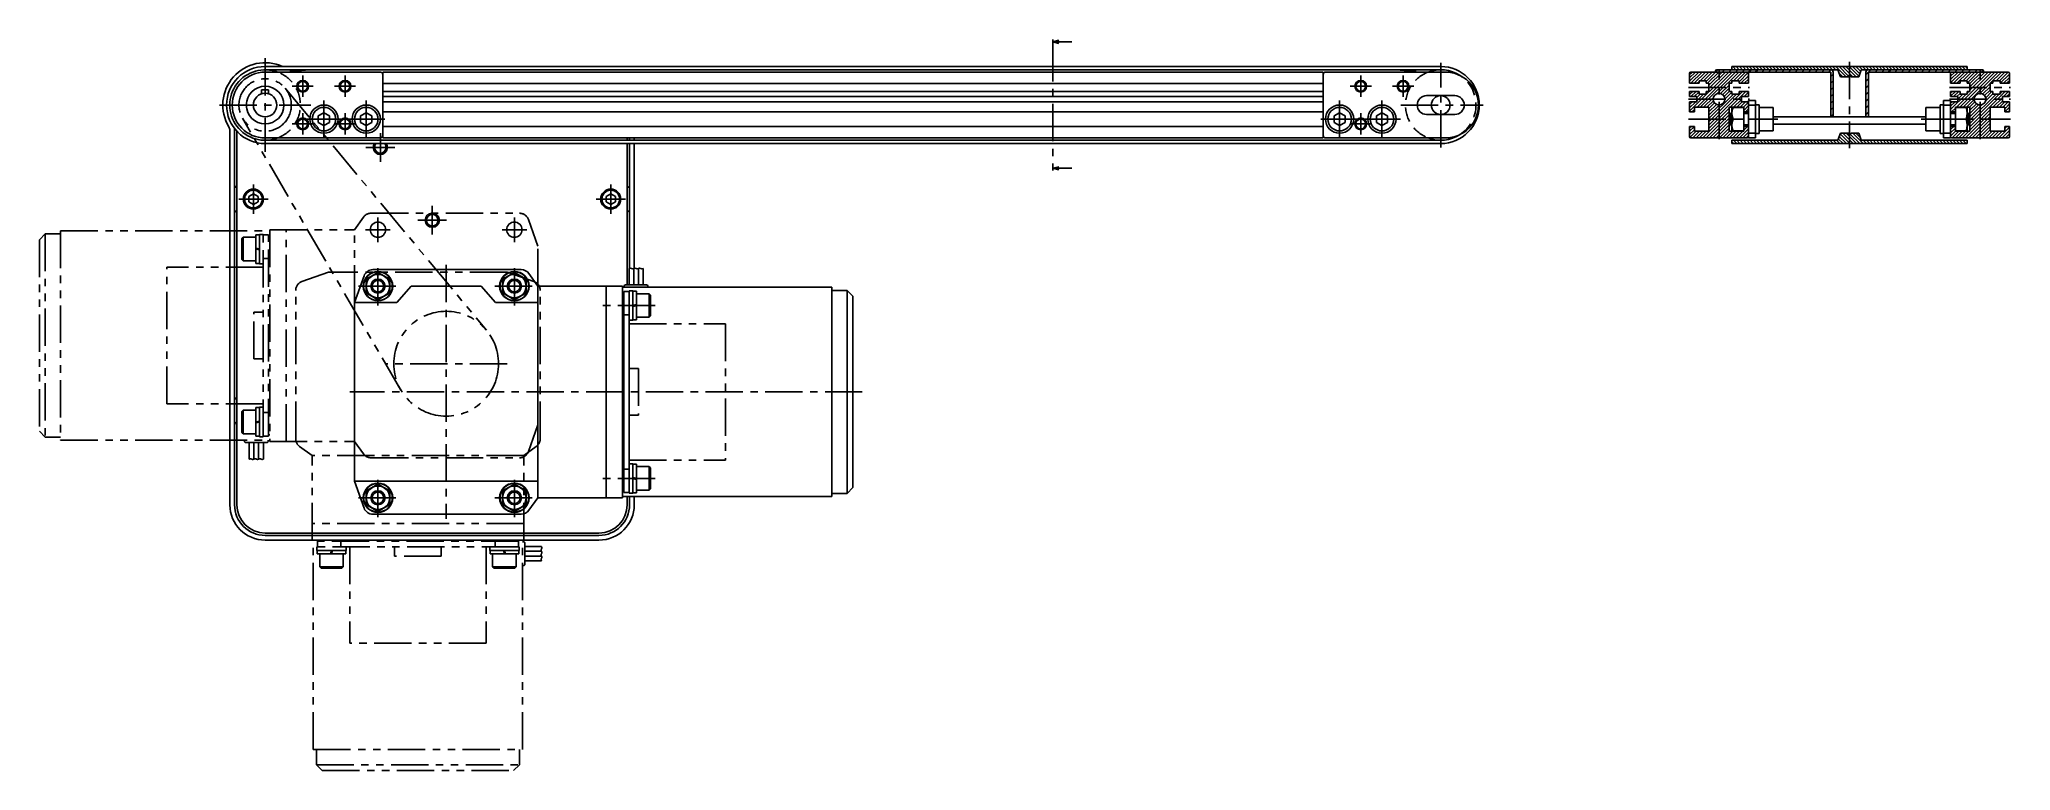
# Model space of a CAD drawing. Extents: x 0 to 1146, y -8 to 640.
# Drawn here: x 308 to 1146, y 0 to 311 of the extents above; entities that cross this region are included whole.
import ezdxf

# ---------------------------------------------------------------- set-up
doc = ezdxf.new("R2010")
doc.units = 0
doc.header["$LTSCALE"] = 0.5
for name, pattern in [('CENTER', [50.8, 31.75, -6.35, 6.35, -6.35]), ('DASHED', [19.05, 12.7, -6.35]), ('PHANTOM', [63.5, 31.75, -6.35, 6.35, -6.35, 6.35, -6.35])]:
    doc.linetypes.add(name, pattern=pattern)
doc.layers.get('0').update_dxf_attribs({"linetype": 'CONTINUOUS'})
for name, color, linetype in [('MSM_CENTER', 1, 'CENTER'), ('MSM_CONTINUOUS', 7, 'CONTINUOUS'), ('MSM_DASHED', 4, 'DASHED'), ('MSM_IMAGINARY', 6, 'PHANTOM'), ('MSM_NARROW', 5, 'CONTINUOUS')]:
    doc.layers.add(name, color=color, linetype=linetype)

# ---------------------------------------------------------------- blocks, each defined once
blk = doc.blocks.new('_OPEN30')
at = {"color": 0, "linetype": 'BYBLOCK'}
for p, q in [((-1, 0.27), (0, 0)), ((0, 0), (-1, -0.27)), ((0, 0), (-1, 0))]:
    blk.add_line(p, q, dxfattribs=at)
blk = doc.blocks.new('*U79')
at = {"layer": 'MSM_CONTINUOUS'}
blk.add_lwpolyline([(741.06, 309.9), (746.56, 309.9)], dxfattribs=at)
at = {"layer": 'MSM_CONTINUOUS', "xscale": 2.5, "yscale": 2.5, "zscale": 2.5, "rotation": 180}
blk.add_blockref('_OPEN30', (738.56, 309.9), dxfattribs=at)
blk = doc.blocks.new('*U80')
at = {"layer": 'MSM_CONTINUOUS'}
blk.add_lwpolyline([(741.06, 256.1), (746.56, 256.1)], dxfattribs=at)
at = {"layer": 'MSM_CONTINUOUS', "xscale": 2.5, "yscale": 2.5, "zscale": 2.5, "rotation": 180}
blk.add_blockref('_OPEN30', (738.56, 256.1), dxfattribs=at)

msp = doc.modelspace()

# ---------------------------------------------------------------- linework, layer by layer
at = {"layer": 'MSM_CENTER'}
for p, q in [((403.52, 302.9), (403.52, 263.1)), ((738.56, 308.9), (738.56, 257.1)), ((419.52, 295.5), (419.52, 286.5)), ((437.52, 295.5), (437.52, 286.5)), ((869.52, 295.5), (869.52, 286.5)), ((887.52, 295.5), (887.52, 286.5)), ((903.52, 265), (903.52, 301)), ((1021.89, 268.5), (1021.89, 297.5)), ((1077.39, 301.4), (1077.39, 264.6)), ((1132.89, 268.5), (1132.89, 297.5)), ((415.02, 291), (424.02, 291)), ((433.02, 291), (442.02, 291)), ((865.02, 291), (874.02, 291)), ((883.02, 291), (892.02, 291)), ((1008.89, 290.5), (1034.89, 290.5)), ((1008.89, 285.5), (1034.89, 285.5)), ((1119.89, 290.5), (1145.89, 290.5)), ((1119.89, 285.5), (1145.89, 285.5)), ((384.07, 283), (422.97, 283)), ((419.52, 279.5), (419.52, 270.5)), ((420.52, 277), (436.52, 277)), ((428.52, 285), (428.52, 269)), ((437.52, 279.5), (437.52, 270.5)), ((438.52, 277), (454.52, 277)), ((446.52, 285), (446.52, 269)), ((852.52, 277), (868.52, 277)), ((860.52, 285), (860.52, 269)), ((869.52, 279.5), (869.52, 270.5)), ((870.52, 277), (886.52, 277)), ((878.52, 285), (878.52, 269)), ((886.52, 283), (921.52, 283)), ((1008.89, 277), (1046.89, 277)), ((1107.89, 277), (1145.89, 277)), ((415.02, 275), (424.02, 275)), ((433.02, 275), (442.02, 275)), ((452.52, 258.9), (452.52, 271.1)), ((865.02, 275), (874.02, 275)), ((458.62, 265), (446.42, 265)), ((398.52, 236.75), (398.52, 249.25)), ((550.52, 236.75), (550.52, 249.25)), ((404.77, 243), (392.27, 243)), ((451.52, 224.75), (451.52, 235.25)), ((474.62, 227.9), (474.62, 240.1)), ((509.52, 224.75), (509.52, 235.25)), ((556.77, 243), (544.27, 243)), ((446.27, 230), (456.77, 230)), ((480.72, 234), (468.52, 234)), ((504.27, 230), (514.77, 230)), ((451.52, 197.75), (451.52, 214.25)), ((480.52, 215), (480.52, 107)), ((509.52, 197.75), (509.52, 214.25)), ((443.27, 206), (459.77, 206)), ((501.27, 206), (517.77, 206)), ((569.42, 197.77), (546.52, 197.77)), ((506.52, 173), (454.52, 173)), ((657.52, 161), (439.52, 161)), ((451.52, 107.75), (451.52, 124.25)), ((509.52, 107.75), (509.52, 124.25)), ((569.42, 124.23), (546.52, 124.23)), ((443.27, 116), (459.77, 116)), ((501.27, 116), (517.77, 116))]:
    msp.add_line(p, q, dxfattribs=at)
at = {"layer": 'MSM_CONTINUOUS'}
for p, q in [((738.56, 308.9), (738.56, 310.9)), ((403.52, 299.4), (903.52, 299.4)), ((903.52, 298), (403.52, 298)), ((403.52, 297), (452.52, 297)), ((422.42, 297.99), (413.97, 297.26)), ((413.97, 297.26), (413.99, 297)), ((453.52, 297), (853.52, 297)), ((453.52, 297), (453.52, 269)), ((853.52, 297), (853.52, 269)), ((905.52, 297), (854.52, 297)), ((884.63, 297.99), (893.08, 297.26)), ((893.06, 297), (893.08, 297.26)), ((1009.39, 292.25), (1009.39, 296.5)), ((1069.39, 297), (1009.89, 297)), ((1020.39, 297), (1020.39, 297.5)), ((1020.89, 298), (1072.39, 298)), ((1027.39, 299.4), (1127.39, 299.4)), ((1027.39, 298), (1027.39, 299.4)), ((1034.39, 296.5), (1034.39, 292.25)), ((1069.39, 278), (1069.39, 297)), ((1070.39, 278), (1070.39, 297)), ((1073.49, 295), (1072.39, 298)), ((1076.89, 295), (1073.49, 295)), ((1081.29, 295), (1077.89, 295)), ((1082.39, 298), (1081.29, 295)), ((1082.39, 298), (1133.89, 298)), ((1084.39, 297), (1084.39, 278)), ((1085.39, 297), (1085.39, 278)), ((1144.89, 297), (1085.39, 297)), ((1120.39, 296.5), (1120.39, 292.25)), ((1127.39, 298), (1127.39, 299.4)), ((1134.39, 297.5), (1134.39, 297)), ((1145.39, 292.25), (1145.39, 296.5)), ((402.02, 289.4), (405.02, 289.4)), ((402.02, 287.77), (402.02, 289.4)), ((405.02, 287.77), (405.02, 289.4)), ((453.52, 292.2), (853.52, 292.2)), ((453.52, 288.7), (853.52, 288.7)), ((453.52, 286.6), (853.52, 286.6)), ((909.52, 287), (897.52, 287)), ((1009.39, 292.25), (1013.39, 292.25)), ((1013.39, 288.75), (1009.39, 288.75)), ((1009.39, 286.6), (1009.39, 288.75)), ((1009.39, 286.6), (1012.39, 286.6)), ((1012.39, 286.6), (1012.39, 284.4)), ((1013.39, 292.25), (1013.39, 293.35)), ((1013.39, 293.35), (1016.39, 293.35)), ((1013.39, 287.65), (1013.39, 288.75)), ((1016.39, 287.65), (1013.39, 287.65)), ((1016.39, 293.35), (1016.39, 292.25)), ((1016.39, 292.25), (1017.59, 292.25)), ((1017.59, 288.75), (1016.39, 288.75)), ((1016.39, 288.75), (1016.39, 287.65)), ((1017.59, 292.25), (1017.59, 288.75)), ((1026.19, 288.75), (1026.19, 292.25)), ((1026.19, 292.25), (1027.39, 292.25)), ((1027.39, 288.75), (1026.19, 288.75)), ((1027.39, 292.25), (1027.39, 293.35)), ((1027.39, 293.35), (1030.39, 293.35)), ((1027.39, 287.65), (1027.39, 288.75)), ((1030.39, 287.65), (1027.39, 287.65)), ((1030.39, 293.35), (1030.39, 292.25)), ((1030.39, 292.25), (1034.39, 292.25)), ((1034.39, 288.75), (1030.39, 288.75)), ((1030.39, 288.75), (1030.39, 287.65)), ((1031.39, 284.4), (1031.39, 286.6)), ((1031.39, 286.6), (1034.39, 286.6)), ((1034.39, 288.75), (1034.39, 286.6)), ((1124.39, 292.25), (1120.39, 292.25)), ((1120.39, 288.75), (1120.39, 286.6)), ((1120.39, 288.75), (1124.39, 288.75)), ((1123.39, 286.6), (1120.39, 286.6)), ((1123.39, 284.4), (1123.39, 286.6)), ((1127.39, 293.35), (1124.39, 293.35)), ((1124.39, 293.35), (1124.39, 292.25)), ((1124.39, 288.75), (1124.39, 287.65)), ((1124.39, 287.65), (1127.39, 287.65)), ((1127.39, 292.25), (1127.39, 293.35)), ((1128.59, 292.25), (1127.39, 292.25)), ((1127.39, 287.65), (1127.39, 288.75)), ((1127.39, 288.75), (1128.59, 288.75)), ((1128.59, 288.75), (1128.59, 292.25)), ((1138.39, 292.25), (1137.19, 292.25)), ((1137.19, 292.25), (1137.19, 288.75)), ((1137.19, 288.75), (1138.39, 288.75)), ((1141.39, 293.35), (1138.39, 293.35)), ((1138.39, 293.35), (1138.39, 292.25)), ((1138.39, 288.75), (1138.39, 287.65)), ((1138.39, 287.65), (1141.39, 287.65)), ((1141.39, 292.25), (1141.39, 293.35)), ((1145.39, 292.25), (1141.39, 292.25)), ((1141.39, 287.65), (1141.39, 288.75)), ((1141.39, 288.75), (1145.39, 288.75)), ((1145.39, 286.6), (1142.39, 286.6)), ((1142.39, 286.6), (1142.39, 284.4)), ((1145.39, 286.6), (1145.39, 288.75)), ((428.52, 279.75), (426.14, 278.37)), ((426.14, 275.63), (426.14, 278.37)), ((428.52, 279.75), (430.9, 278.37)), ((430.9, 278.37), (430.9, 275.63)), ((446.52, 279.75), (444.14, 278.37)), ((444.14, 275.63), (444.14, 278.37)), ((446.52, 279.75), (448.9, 278.37)), ((448.9, 278.37), (448.9, 275.63)), ((453.52, 284.4), (853.52, 284.4)), ((453.52, 280.1), (853.52, 280.1)), ((860.52, 279.75), (858.14, 278.37)), ((858.14, 275.63), (858.14, 278.37)), ((860.52, 279.75), (862.9, 278.37)), ((862.9, 278.37), (862.9, 275.63)), ((878.52, 279.75), (876.14, 278.37)), ((876.14, 275.63), (876.14, 278.37)), ((878.52, 279.75), (880.9, 278.37)), ((880.9, 278.37), (880.9, 275.63)), ((909.52, 279), (897.52, 279)), ((1012.39, 284.4), (1009.39, 284.4)), ((1009.39, 280.1), (1009.39, 284.4)), ((1009.39, 280.1), (1011.39, 280.1)), ((1011.39, 280.1), (1011.39, 282.1)), ((1011.39, 282.1), (1017.59, 282.1)), ((1017.59, 282.1), (1017.59, 271.9)), ((1026.19, 271.9), (1026.19, 282.1)), ((1026.19, 282.1), (1032.39, 282.1)), ((1026.89, 279.46), (1027.39, 279.96)), ((1026.89, 279.46), (1026.89, 274.54)), ((1027.39, 272), (1027.39, 282)), ((1027.39, 282), (1032.39, 282)), ((1032.39, 277), (1027.83, 277)), ((1034.39, 284.4), (1031.39, 284.4)), ((1032.39, 282.1), (1032.39, 271.9)), ((1032.39, 280.1), (1034.39, 280.1)), ((1034.39, 280), (1032.39, 280)), ((1034.39, 285), (1034.39, 269)), ((1034.39, 285), (1037.39, 285)), ((1034.39, 283), (1037.39, 283)), ((1037.39, 269), (1037.39, 285)), ((1038.89, 283.1), (1037.39, 283.1)), ((1038.89, 283.1), (1038.89, 270.9)), ((1044.89, 282), (1038.89, 282)), ((1044.89, 272), (1044.89, 282)), ((1109.89, 278), (1044.89, 278)), ((1109.89, 282), (1115.89, 282)), ((1109.89, 272), (1109.89, 282)), ((1115.89, 283.1), (1117.39, 283.1)), ((1115.89, 283.1), (1115.89, 270.9)), ((1120.39, 285), (1117.39, 285)), ((1117.39, 269), (1117.39, 285)), ((1120.39, 283), (1117.39, 283)), ((1120.39, 285), (1120.39, 269)), ((1120.39, 284.4), (1123.39, 284.4)), ((1122.39, 280.1), (1120.39, 280.1)), ((1120.39, 280), (1122.39, 280)), ((1128.59, 282.1), (1122.39, 282.1)), ((1122.39, 282.1), (1122.39, 271.9)), ((1127.39, 282), (1122.39, 282)), ((1122.39, 277), (1126.94, 277)), ((1127.39, 272), (1127.39, 282)), ((1127.89, 279.46), (1127.39, 279.96)), ((1127.89, 279.46), (1127.89, 274.54)), ((1128.59, 271.9), (1128.59, 282.1)), ((1143.39, 282.1), (1137.19, 282.1)), ((1137.19, 282.1), (1137.19, 271.9)), ((1142.39, 284.4), (1145.39, 284.4)), ((1143.39, 280.1), (1143.39, 282.1)), ((1145.39, 280.1), (1143.39, 280.1)), ((1145.39, 280.1), (1145.39, 284.4)), ((388.52, 272.18), (388.52, 113)), ((390.52, 272.18), (390.52, 113)), ((391.52, 113), (391.52, 271.82)), ((403.52, 269), (452.52, 269)), ((428.52, 274.25), (426.14, 275.63)), ((430.9, 275.63), (428.52, 274.25)), ((446.52, 274.25), (444.14, 275.63)), ((448.9, 275.63), (446.52, 274.25)), ((453.52, 273.9), (853.52, 273.9)), ((453.52, 269), (853.52, 269)), ((557.52, 268), (557.52, 269)), ((558.52, 268), (558.52, 269)), ((560.52, 268), (560.52, 269)), ((905.52, 269), (854.52, 269)), ((860.52, 274.25), (858.14, 275.63)), ((862.9, 275.63), (860.52, 274.25)), ((878.52, 274.25), (876.14, 275.63)), ((880.9, 275.63), (878.52, 274.25)), ((888.52, 269), (903.52, 269)), ((1011.39, 273.9), (1009.39, 273.9)), ((1009.39, 269.5), (1009.39, 273.9)), ((1033.89, 269), (1009.89, 269)), ((1011.39, 271.9), (1011.39, 273.9)), ((1017.59, 271.9), (1011.39, 271.9)), ((1032.39, 271.9), (1026.19, 271.9)), ((1026.89, 274.54), (1027.39, 274.04)), ((1027.39, 272), (1032.39, 272)), ((1032.39, 274), (1034.39, 274)), ((1034.39, 273.9), (1032.39, 273.9)), ((1037.39, 271), (1034.39, 271)), ((1037.39, 269), (1034.39, 269)), ((1037.39, 270.9), (1038.89, 270.9)), ((1038.89, 272), (1044.89, 272)), ((1109.89, 274.8), (1044.89, 274.8)), ((1072.39, 268), (1073.49, 271)), ((1073.49, 271), (1076.89, 271)), ((1077.89, 271), (1081.29, 271)), ((1081.29, 271), (1082.39, 268)), ((1115.89, 272), (1109.89, 272)), ((1117.39, 270.9), (1115.89, 270.9)), ((1117.39, 271), (1120.39, 271)), ((1117.39, 269), (1120.39, 269)), ((1122.39, 274), (1120.39, 274)), ((1120.39, 273.9), (1122.39, 273.9)), ((1120.89, 269), (1144.89, 269)), ((1127.39, 272), (1122.39, 272)), ((1122.39, 271.9), (1128.59, 271.9)), ((1127.89, 274.54), (1127.39, 274.04)), ((1137.19, 271.9), (1143.39, 271.9)), ((1143.39, 271.9), (1143.39, 273.9)), ((1143.39, 273.9), (1145.39, 273.9)), ((1145.39, 269.5), (1145.39, 273.9)), ((403.52, 268), (903.52, 268)), ((903.52, 266.6), (403.52, 266.6)), ((545.52, 268), (413.47, 268)), ((557.52, 206.5), (557.52, 266.6)), ((558.52, 213.65), (558.52, 266.6)), ((560.52, 213.65), (560.52, 266.6)), ((1072.39, 268), (1027.39, 268)), ((1027.39, 266.6), (1027.39, 268)), ((1127.39, 266.6), (1027.39, 266.6)), ((1127.39, 268), (1082.39, 268)), ((1127.39, 266.6), (1127.39, 268)), ((738.56, 255.1), (738.56, 257.1)), ((398.52, 245.31), (396.52, 244.15)), ((396.52, 244.15), (396.52, 241.85)), ((400.52, 244.15), (398.52, 245.31)), ((400.52, 241.85), (400.52, 244.15)), ((550.52, 245.31), (548.52, 244.15)), ((548.52, 244.15), (548.52, 241.85)), ((552.52, 244.15), (550.52, 245.31)), ((552.52, 241.85), (552.52, 244.15)), ((396.52, 241.85), (398.52, 240.69)), ((398.52, 240.69), (400.52, 241.85)), ((548.52, 241.85), (550.52, 240.69)), ((550.52, 240.69), (552.52, 241.85)), ((445.58, 210.35), (441.52, 199)), ((451.52, 211.77), (446.52, 208.89)), ((512.47, 213), (449.34, 213)), ((456.52, 208.89), (451.52, 211.77)), ((509.52, 211.77), (504.52, 208.89)), ((514.52, 208.89), (509.52, 211.77)), ((515.72, 211.32), (519.52, 206)), ((558.29, 206.5), (558.29, 213.55)), ((560.29, 206.5), (560.29, 213.55)), ((562.29, 206.5), (562.29, 213.55)), ((564.29, 206.5), (564.29, 213.55)), ((446.52, 208.89), (446.52, 203.11)), ((446.52, 203.11), (451.52, 200.23)), ((451.52, 200.23), (456.52, 203.11)), ((456.52, 203.11), (456.52, 208.89)), ((459.52, 199), (465.61, 206)), ((465.61, 206), (495.44, 206)), ((501.52, 199), (495.44, 206)), ((504.52, 208.89), (504.52, 203.11)), ((504.52, 203.11), (509.52, 200.23)), ((509.52, 200.23), (514.52, 203.11)), ((514.52, 203.11), (514.52, 208.89)), ((519.52, 206), (519.52, 116)), ((555.52, 206), (519.52, 206)), ((548.52, 206), (548.52, 116)), ((555.52, 116), (555.52, 206)), ((644.52, 205.5), (555.52, 205.5)), ((556.02, 203.27), (555.52, 203.27)), ((556.02, 203.77), (556.02, 118.23)), ((558.32, 203.77), (556.02, 203.77)), ((556.29, 206), (556.29, 205.5)), ((565.79, 206.5), (556.79, 206.5)), ((558.32, 204.02), (558.32, 117.98)), ((558.32, 204.02), (559.92, 204.02)), ((559.92, 204.02), (559.92, 191.52)), ((559.92, 203.87), (561.42, 203.87)), ((561.42, 203.87), (561.42, 191.67)), ((566.82, 202.77), (561.42, 202.77)), ((566.29, 206), (566.29, 205.5)), ((566.82, 192.77), (566.82, 202.77)), ((566.82, 202.77), (567.42, 202.17)), ((567.42, 193.37), (567.42, 202.17)), ((644.52, 116.5), (644.52, 205.5)), ((651.02, 204.2), (644.52, 204.2)), ((651.02, 117.8), (651.02, 204.2)), ((651.02, 204.2), (653.52, 201.7)), ((653.52, 120.3), (653.52, 201.7)), ((441.52, 199), (441.52, 123)), ((441.52, 199), (459.52, 199)), ((501.52, 199), (519.52, 199)), ((558.32, 193.77), (556.02, 193.77)), ((559.92, 197.77), (561.42, 198.17)), ((559.92, 197.37), (561.42, 197.77)), ((566.82, 192.77), (567.42, 193.37)), ((556.02, 192.27), (555.52, 192.27)), ((558.32, 191.52), (559.92, 191.52)), ((559.92, 191.67), (561.42, 191.67)), ((566.82, 192.77), (561.42, 192.77)), ((556.02, 129.77), (555.52, 129.77)), ((558.32, 128.23), (556.02, 128.23)), ((558.32, 130.48), (559.92, 130.48)), ((559.92, 117.98), (559.92, 130.48)), ((559.92, 130.33), (561.42, 130.33)), ((561.42, 118.13), (561.42, 130.33)), ((566.82, 129.23), (561.42, 129.23)), ((566.82, 129.23), (566.82, 119.23)), ((566.82, 129.23), (567.42, 128.63)), ((567.42, 128.63), (567.42, 119.83)), ((441.52, 123), (519.52, 123)), ((445.58, 111.65), (441.52, 123)), ((451.52, 121.77), (446.52, 118.89)), ((446.52, 118.89), (446.52, 113.11)), ((456.52, 118.89), (451.52, 121.77)), ((456.52, 113.11), (456.52, 118.89)), ((509.52, 121.77), (504.52, 118.89)), ((504.52, 118.89), (504.52, 113.11)), ((514.52, 118.89), (509.52, 121.77)), ((514.52, 113.11), (514.52, 118.89)), ((556.02, 118.77), (555.52, 118.77)), ((558.32, 118.23), (556.02, 118.23)), ((558.32, 117.98), (559.92, 117.98)), ((559.92, 124.63), (561.42, 124.23)), ((559.92, 124.23), (561.42, 123.83)), ((559.92, 118.13), (561.42, 118.13)), ((566.82, 119.23), (561.42, 119.23)), ((566.82, 119.23), (567.42, 119.83)), ((651.02, 117.8), (644.52, 117.8)), ((651.02, 117.8), (653.52, 120.3)), ((446.52, 113.11), (451.52, 110.23)), ((512.47, 109), (449.34, 109)), ((451.52, 110.23), (456.52, 113.11)), ((504.52, 113.11), (509.52, 110.23)), ((509.52, 110.23), (514.52, 113.11)), ((515.72, 110.68), (519.52, 116)), ((555.52, 116), (519.52, 116)), ((644.52, 116.5), (555.52, 116.5)), ((557.52, 113), (557.52, 116.5)), ((558.52, 113), (558.52, 116.5)), ((560.52, 113), (560.52, 116.5)), ((545.52, 101), (403.52, 101)), ((403.52, 100), (545.52, 100)), ((403.52, 98), (545.52, 98))]:
    msp.add_line(p, q, dxfattribs=at)
for centre, radius in [((403.52, 283), 8), ((403.52, 283), 5), ((419.52, 291), 2.07), ((437.52, 291), 2.07), ((869.52, 291), 2.07), ((887.52, 291), 2.07), ((903.52, 283), 4), ((1021.89, 285.5), 2.5), ((1132.89, 285.5), 2.5), ((419.52, 275), 2.07), ((428.52, 277), 6), ((428.52, 277), 5), ((437.52, 275), 2.07), ((446.52, 277), 6), ((446.52, 277), 5), ((860.52, 277), 6), ((860.52, 277), 5), ((869.52, 275), 2.07), ((878.52, 277), 6), ((878.52, 277), 5), ((398.52, 243), 4.25), ((398.52, 243), 3.75), ((550.52, 243), 4.25), ((550.52, 243), 3.75), ((474.62, 234), 2.46), ((451.52, 230), 3.25), ((509.52, 230), 3.25), ((451.52, 206), 6.25), ((451.52, 206), 6.1), ((451.52, 206), 5), ((509.52, 206), 6.25), ((509.52, 206), 6.1), ((509.52, 206), 5), ((451.52, 206), 3), ((509.52, 206), 3), ((451.52, 116), 6.25), ((451.52, 116), 6.1), ((451.52, 116), 5), ((451.52, 116), 3), ((509.52, 116), 6.25), ((509.52, 116), 6.1), ((509.52, 116), 5), ((509.52, 116), 3)]:
    msp.add_circle(centre, radius, dxfattribs=at)
for centre, radius, start, end in [((403.52, 283), 18, 65.65935, 211.00272), ((403.52, 283), 16.4, 90, 270), ((403.52, 283), 15, 68.96053, 291.03947), ((403.52, 283), 14, 90, 270), ((422.46, 297.5), 0.5, 90, 95), ((452.52, 296), 1, 0, 90), ((854.52, 296), 1, 90, 180), ((884.59, 297.5), 0.5, 85, 90), ((903.52, 283), 15, 56.63299, 111.03947), ((903.52, 283), 16.4, 270, 90), ((905.52, 283), 14, 270, 90), ((1009.89, 296.5), 0.5, 90, 180), ((1020.89, 297.5), 0.5, 90, 180), ((1033.89, 296.5), 0.5, 0, 90), ((1069.39, 297), 1, 0, 90), ((1077.39, 295), 0.5, 0, 180), ((1085.39, 297), 1, 90, 180), ((1120.89, 296.5), 0.5, 90, 180), ((1133.89, 297.5), 0.5, 0, 90), ((1144.89, 296.5), 0.5, 0, 90), ((897.52, 283), 4, 90, 270), ((909.52, 283), 4, 270, 90), ((1034.61, 279.5), 7.22, 159.74384, 200.25616), ((1034.61, 274.5), 7.22, 159.74384, 200.25616), ((1120.16, 279.5), 7.22, 339.74384, 20.25616), ((1120.16, 274.5), 7.22, 339.74384, 20.25616), ((385.52, 272.18), 3, 0, 31.00272), ((385.52, 272.18), 5, 0, 10.76835), ((452.52, 270), 1, 270, 0), ((854.52, 270), 1, 180, 270), ((903.52, 283), 15, 248.96053, 303.36701), ((1009.89, 269.5), 0.5, 180, 270), ((1033.89, 269.5), 0.5, 270, 0), ((1077.39, 271), 0.5, 180, 0), ((1120.89, 269.5), 0.5, 180, 270), ((1144.89, 269.5), 0.5, 270, 0), ((452.52, 265), 3, 147.76905, 32.23095), ((391.52, 249), 1, 180, 270), ((557.52, 249), 1, 270, 0), ((391.52, 237), 1, 90, 180), ((557.52, 237), 1, 0, 90), ((449.34, 209), 4, 90, 160.34602), ((512.47, 209), 4, 35.53757, 90), ((556.79, 206), 0.5, 90, 180), ((565.79, 206), 0.5, 0, 90), ((391.52, 158.92), 1, 180, 260.40593), ((390.52, 153), 5, 78.46304, 80.40593), ((391.52, 147.08), 1, 99.59407, 180), ((390.52, 153), 5, 279.59407, 281.53696), ((403.52, 113), 15, 180, 270), ((403.52, 113), 13, 180, 270), ((403.52, 113), 12, 180, 270), ((449.34, 113), 4, 199.65398, 270), ((512.47, 113), 4, 270, 324.46228), ((545.52, 113), 12, 270, 0), ((545.52, 113), 13, 270, 0), ((545.52, 113), 15, 270, 0)]:
    msp.add_arc(centre, radius, start, end, dxfattribs=at)
at = {"layer": 'MSM_DASHED'}
for centre, start, end in [((403.52, 283), 291.03947, 68.96053), ((903.52, 283), 111.03947, 248.96053), ((903.52, 283), 303.36701, 56.63299)]:
    msp.add_arc(centre, 15, start, end, dxfattribs=at)
at = {"layer": 'MSM_IMAGINARY'}
for p, q in [((412.09, 290.12), (497.65, 187.25)), ((461.27, 161.78), (393.9, 277.39)), ((445.33, 235.32), (441.52, 230)), ((448.58, 237), (511.71, 237)), ((310.02, 228.2), (307.52, 225.7)), ((310.02, 228.2), (310.02, 141.8)), ((310.02, 228.2), (316.52, 228.2)), ((316.52, 229.5), (405.52, 229.5)), ((316.52, 229.5), (316.52, 140.5)), ((394.22, 226.77), (393.62, 226.17)), ((394.22, 216.77), (394.22, 226.77)), ((394.22, 226.77), (399.62, 226.77)), ((399.62, 227.87), (399.62, 215.67)), ((401.12, 227.87), (399.62, 227.87)), ((401.12, 228.02), (401.12, 215.52)), ((402.72, 228.02), (401.12, 228.02)), ((402.72, 141.98), (402.72, 228.02)), ((402.72, 227.77), (405.02, 227.77)), ((405.02, 142.23), (405.02, 227.77)), ((405.02, 227.23), (405.52, 227.23)), ((405.52, 230), (405.52, 140)), ((405.52, 230), (441.52, 230)), ((412.52, 140), (412.52, 230)), ((441.52, 199), (441.52, 230)), ((515.47, 234.35), (519.52, 223)), ((307.52, 225.7), (307.52, 144.3)), ((393.62, 217.37), (393.62, 226.17)), ((401.12, 221.77), (399.62, 222.17)), ((401.12, 221.37), (399.62, 221.77)), ((519.52, 206), (519.52, 223)), ((402.72, 214), (361.72, 214)), ((361.72, 156), (361.72, 214)), ((402.72, 214), (361.72, 214)), ((361.72, 156), (361.72, 214)), ((394.22, 216.77), (393.62, 217.37)), ((394.22, 216.77), (399.62, 216.77)), ((401.12, 215.67), (399.62, 215.67)), ((402.72, 215.52), (401.12, 215.52)), ((402.72, 217.77), (405.02, 217.77)), ((405.02, 216.23), (405.52, 216.23)), ((419.18, 207.95), (430.52, 212)), ((506.52, 212), (430.52, 212)), ((517.87, 207.95), (506.52, 212)), ((416.52, 141.06), (416.52, 204.18)), ((520.52, 141.06), (520.52, 204.18)), ((398.72, 194.93), (402.72, 194.93)), ((398.72, 175.07), (398.72, 194.93)), ((398.72, 194.93), (402.72, 194.93)), ((398.72, 175.07), (398.72, 194.93)), ((558.32, 190), (599.32, 190)), ((558.32, 190), (599.32, 190)), ((599.32, 190), (599.32, 132)), ((599.32, 190), (599.32, 132)), ((402.72, 175.07), (398.72, 175.07)), ((402.72, 175.07), (398.72, 175.07)), ((558.32, 170.93), (562.32, 170.93)), ((558.32, 170.93), (562.32, 170.93)), ((562.32, 170.93), (562.32, 151.07)), ((562.32, 170.93), (562.32, 151.07)), ((402.72, 156), (361.72, 156)), ((402.72, 156), (361.72, 156)), ((394.22, 153.23), (393.62, 152.63)), ((393.62, 152.63), (393.62, 143.83)), ((394.22, 153.23), (394.22, 143.23)), ((394.22, 153.23), (399.62, 153.23)), ((399.62, 142.13), (399.62, 154.33)), ((401.12, 154.33), (399.62, 154.33)), ((401.12, 141.98), (401.12, 154.48)), ((402.72, 154.48), (401.12, 154.48)), ((402.72, 152.23), (405.02, 152.23)), ((405.02, 153.73), (405.52, 153.73)), ((562.32, 151.07), (558.32, 151.07)), ((562.32, 151.07), (558.32, 151.07)), ((310.02, 141.8), (307.52, 144.3)), ((394.22, 143.23), (393.62, 143.83)), ((394.22, 143.23), (399.62, 143.23)), ((401.12, 148.63), (399.62, 148.23)), ((401.12, 148.23), (399.62, 147.83)), ((405.02, 142.73), (405.52, 142.73)), ((515.47, 135.65), (519.52, 147)), ((310.02, 141.8), (316.52, 141.8)), ((316.52, 140.5), (405.52, 140.5)), ((394.76, 140), (394.76, 140.5)), ((395.26, 139.5), (404.26, 139.5)), ((396.76, 139.5), (396.76, 132.45)), ((398.76, 139.5), (398.76, 132.45)), ((401.12, 142.13), (399.62, 142.13)), ((400.76, 139.5), (400.76, 132.45)), ((402.72, 141.98), (401.12, 141.98)), ((402.72, 142.23), (405.02, 142.23)), ((402.76, 139.5), (402.76, 132.45)), ((404.76, 140), (404.76, 140.5)), ((405.52, 140), (441.52, 140)), ((418.2, 137.8), (423.52, 134)), ((445.33, 134.68), (441.52, 140)), ((518.85, 137.8), (513.52, 134)), ((513.52, 134), (423.52, 134)), ((423.52, 98), (423.52, 134)), ((448.58, 133), (511.71, 133)), ((513.52, 98), (513.52, 134)), ((558.32, 132), (599.32, 132)), ((558.32, 132), (599.32, 132)), ((513.52, 105), (423.52, 105)), ((424.02, 9), (424.02, 98)), ((511.54, 95.2), (425.51, 95.2)), ((425.51, 95.2), (425.51, 93.6)), ((425.51, 93.6), (438.01, 93.6)), ((425.66, 93.6), (425.66, 92.1)), ((511.29, 97.5), (425.76, 97.5)), ((425.76, 95.2), (425.76, 97.5)), ((426.29, 97.5), (426.29, 98)), ((431.75, 93.6), (431.36, 92.1)), ((432.15, 93.6), (431.76, 92.1)), ((435.76, 95.2), (435.76, 97.5)), ((437.29, 97.5), (437.29, 98)), ((437.86, 93.6), (437.86, 92.1)), ((438.01, 95.2), (438.01, 93.6)), ((439.52, 95.2), (439.52, 54.2)), ((439.52, 95.2), (439.52, 54.2)), ((458.59, 91.2), (458.59, 95.2)), ((458.59, 91.2), (458.59, 95.2)), ((478.46, 95.2), (478.46, 91.2)), ((478.46, 95.2), (478.46, 91.2)), ((497.52, 95.2), (497.52, 54.2)), ((497.52, 95.2), (497.52, 54.2)), ((499.04, 95.2), (499.04, 93.6)), ((511.54, 93.6), (499.04, 93.6)), ((499.19, 93.6), (499.19, 92.1)), ((499.79, 97.5), (499.79, 98)), ((501.29, 95.2), (501.29, 97.5)), ((504.9, 93.6), (505.29, 92.1)), ((505.3, 93.6), (505.69, 92.1)), ((510.79, 97.5), (510.79, 98)), ((511.29, 95.2), (511.29, 97.5)), ((511.39, 93.6), (511.39, 92.1)), ((511.54, 95.2), (511.54, 93.6)), ((513.02, 9), (513.02, 98)), ((513.52, 97.24), (513.02, 97.24)), ((514.02, 87.74), (514.02, 96.74)), ((514.02, 95.24), (521.07, 95.24)), ((514.02, 93.24), (521.07, 93.24)), ((425.66, 92.1), (437.86, 92.1)), ((426.76, 86.7), (426.76, 92.1)), ((436.76, 86.7), (426.76, 86.7)), ((426.76, 86.7), (427.36, 86.1)), ((436.16, 86.1), (427.36, 86.1)), ((436.76, 86.7), (436.16, 86.1)), ((436.76, 86.7), (436.76, 92.1)), ((478.46, 91.2), (458.59, 91.2)), ((478.46, 91.2), (458.59, 91.2)), ((511.39, 92.1), (499.19, 92.1)), ((500.29, 86.7), (500.29, 92.1)), ((500.29, 86.7), (510.29, 86.7)), ((500.29, 86.7), (500.89, 86.1)), ((500.89, 86.1), (509.69, 86.1)), ((510.29, 86.7), (509.69, 86.1)), ((510.29, 86.7), (510.29, 92.1)), ((513.52, 87.24), (513.02, 87.24)), ((514.02, 91.24), (521.07, 91.24)), ((514.02, 89.24), (521.07, 89.24)), ((497.52, 54.2), (439.52, 54.2)), ((497.52, 54.2), (439.52, 54.2)), ((424.02, 9), (513.02, 9)), ((425.32, 2.5), (425.32, 9)), ((511.72, 2.5), (511.72, 9)), ((425.32, 2.5), (511.72, 2.5)), ((425.32, 2.5), (427.82, 0)), ((427.82, 0), (509.22, 0)), ((511.72, 2.5), (509.22, 0))]:
    msp.add_line(p, q, dxfattribs=at)
for centre, radius in [((403.52, 283), 11.14), ((480.52, 173), 22.28)]:
    msp.add_circle(centre, radius, dxfattribs=at)
for centre, radius, start, end in [((448.58, 233), 4, 90, 144.46228), ((511.71, 233), 4, 19.65398, 90), ((420.52, 204.18), 4, 109.65398, 180), ((516.52, 204.18), 4, 0, 70.34602), ((395.26, 140), 0.5, 180, 270), ((404.26, 140), 0.5, 270, 0), ((420.52, 141.06), 4, 180, 234.46228), ((448.58, 137), 4, 215.53757, 270), ((511.71, 137), 4, 270, 340.34602), ((516.52, 141.06), 4, 305.53757, 0), ((397.26, 131.59), 1, 60, 120), ((398.26, 133.32), 1, 240.00001, 299.99997), ((399.26, 131.59), 1, 60, 120), ((400.26, 133.32), 1, 240.00004, 299.99996), ((401.26, 131.59), 1, 60, 120), ((402.26, 133.32), 1, 240.00001, 299.99997), ((513.52, 96.74), 0.5, 0, 90), ((521.94, 93.74), 1, 150, 210), ((521.94, 91.74), 1, 150, 210), ((520.21, 94.74), 1, 330.00001, 29.99997), ((520.21, 92.74), 1, 330.00004, 29.99996), ((513.52, 87.74), 0.5, 270, 0), ((521.94, 89.74), 1, 150, 210), ((520.21, 90.74), 1, 330.00001, 29.99997)]:
    msp.add_arc(centre, radius, start, end, dxfattribs=at)
at = {"layer": 'MSM_NARROW'}
for p, q in [((1009.39, 295.94), (1010.45, 297)), ((1009.39, 294.52), (1011.86, 297)), ((1009.39, 293.11), (1013.28, 297)), ((1009.39, 280.38), (1026, 297)), ((1009.94, 292.25), (1014.69, 297)), ((1011.35, 292.25), (1016.1, 297)), ((1012.52, 282.1), (1027.42, 297)), ((1013.87, 293.35), (1017.52, 297)), ((1013.93, 282.1), (1028.83, 297)), ((1015.28, 293.35), (1018.93, 297)), ((1016.39, 293.04), (1020.35, 297)), ((1017.01, 292.25), (1021.76, 297)), ((1017.59, 291.41), (1023.18, 297)), ((1017.59, 290), (1024.59, 297)), ((1020.39, 297.04), (1021.35, 298)), ((1021.13, 287.88), (1030.25, 297)), ((1023.18, 297), (1024.18, 298)), ((1026, 297), (1027, 298)), ((1027.69, 298), (1027.39, 298.3)), ((1029.1, 298), (1027.7, 299.4)), ((1028.01, 293.35), (1031.66, 297)), ((1028.83, 297), (1029.83, 298)), ((1030.52, 298), (1029.12, 299.4)), ((1029.43, 293.35), (1033.08, 297)), ((1030.39, 292.9), (1034.29, 296.8)), ((1031.93, 298), (1030.53, 299.4)), ((1031.15, 292.25), (1034.39, 295.48)), ((1031.66, 297), (1032.66, 298)), ((1033.35, 298), (1031.95, 299.4)), ((1032.57, 292.25), (1034.39, 294.07)), ((1034.76, 298), (1033.36, 299.4)), ((1034.49, 297), (1035.49, 298)), ((1036.17, 298), (1034.77, 299.4)), ((1037.59, 298), (1036.19, 299.4)), ((1037.32, 297), (1038.32, 298)), ((1039, 298), (1037.6, 299.4)), ((1040.42, 298), (1039.02, 299.4)), ((1040.15, 297), (1041.15, 298)), ((1041.83, 298), (1040.43, 299.4)), ((1043.25, 298), (1041.85, 299.4)), ((1042.97, 297), (1043.97, 298)), ((1044.66, 298), (1043.26, 299.4)), ((1046.07, 298), (1044.67, 299.4)), ((1045.8, 297), (1046.8, 298)), ((1047.49, 298), (1046.09, 299.4)), ((1048.9, 298), (1047.5, 299.4)), ((1048.63, 297), (1049.63, 298)), ((1050.32, 298), (1048.92, 299.4)), ((1051.73, 298), (1050.33, 299.4)), ((1051.46, 297), (1052.46, 298)), ((1053.14, 298), (1051.74, 299.4)), ((1054.56, 298), (1053.16, 299.4)), ((1054.29, 297), (1055.29, 298)), ((1055.97, 298), (1054.57, 299.4)), ((1057.39, 298), (1055.99, 299.4)), ((1057.12, 297), (1058.12, 298)), ((1058.8, 298), (1057.4, 299.4)), ((1060.22, 298), (1058.82, 299.4)), ((1059.95, 297), (1060.95, 298)), ((1061.63, 298), (1060.23, 299.4)), ((1063.04, 298), (1061.64, 299.4)), ((1062.77, 297), (1063.77, 298)), ((1064.46, 298), (1063.06, 299.4)), ((1065.87, 298), (1064.47, 299.4)), ((1065.6, 297), (1066.6, 298)), ((1067.29, 298), (1065.89, 299.4)), ((1068.7, 298), (1067.3, 299.4)), ((1068.43, 297), (1069.43, 298)), ((1070.12, 298), (1068.72, 299.4)), ((1069.39, 295.13), (1070.39, 296.13)), ((1071.53, 298), (1070.13, 299.4)), ((1075.94, 295), (1071.54, 299.4)), ((1074.53, 295), (1072.88, 296.65)), ((1077.02, 295.34), (1072.96, 299.4)), ((1078.77, 295), (1074.37, 299.4)), ((1080.19, 295), (1075.79, 299.4)), ((1081.37, 295.23), (1077.2, 299.4)), ((1081.75, 296.27), (1078.61, 299.4)), ((1082.13, 297.3), (1080.03, 299.4)), ((1082.84, 298), (1081.44, 299.4)), ((1084.26, 298), (1082.86, 299.4)), ((1085.67, 298), (1084.27, 299.4)), ((1084.39, 295.98), (1085.39, 296.98)), ((1084.39, 293.16), (1085.39, 294.16)), ((1085.4, 297), (1086.4, 298)), ((1087.09, 298), (1085.69, 299.4)), ((1088.5, 298), (1087.1, 299.4)), ((1088.23, 297), (1089.23, 298)), ((1089.91, 298), (1088.51, 299.4)), ((1091.33, 298), (1089.93, 299.4)), ((1091.06, 297), (1092.06, 298)), ((1092.74, 298), (1091.34, 299.4)), ((1094.16, 298), (1092.76, 299.4)), ((1093.89, 297), (1094.89, 298)), ((1095.57, 298), (1094.17, 299.4)), ((1096.99, 298), (1095.59, 299.4)), ((1096.71, 297), (1097.71, 298)), ((1098.4, 298), (1097, 299.4)), ((1099.81, 298), (1098.41, 299.4)), ((1099.54, 297), (1100.54, 298)), ((1101.23, 298), (1099.83, 299.4)), ((1102.64, 298), (1101.24, 299.4)), ((1102.37, 297), (1103.37, 298)), ((1104.06, 298), (1102.66, 299.4)), ((1105.47, 298), (1104.07, 299.4)), ((1105.2, 297), (1106.2, 298)), ((1106.88, 298), (1105.48, 299.4)), ((1108.3, 298), (1106.9, 299.4)), ((1108.03, 297), (1109.03, 298)), ((1109.71, 298), (1108.31, 299.4)), ((1111.13, 298), (1109.73, 299.4)), ((1110.86, 297), (1111.86, 298)), ((1112.54, 298), (1111.14, 299.4)), ((1113.96, 298), (1112.56, 299.4)), ((1113.69, 297), (1114.69, 298)), ((1115.37, 298), (1113.97, 299.4)), ((1116.78, 298), (1115.38, 299.4)), ((1116.51, 297), (1117.51, 298)), ((1118.2, 298), (1116.8, 299.4)), ((1119.61, 298), (1118.21, 299.4)), ((1119.34, 297), (1120.34, 298)), ((1121.03, 298), (1119.63, 299.4)), ((1120.39, 295.22), (1122.17, 297)), ((1120.39, 293.8), (1123.58, 297)), ((1120.39, 292.39), (1125, 297)), ((1120.41, 296.65), (1120.73, 296.98)), ((1122.44, 298), (1121.04, 299.4)), ((1121.66, 292.25), (1126.41, 297)), ((1122.17, 297), (1123.17, 298)), ((1123.86, 298), (1122.46, 299.4)), ((1122.83, 282.1), (1137.73, 297)), ((1123.08, 292.25), (1127.83, 297)), ((1125.27, 298), (1123.87, 299.4)), ((1124.24, 282.1), (1139.14, 297)), ((1125, 297), (1126, 298)), ((1126.68, 298), (1125.28, 299.4)), ((1125.59, 293.35), (1129.24, 297)), ((1125.66, 282.1), (1140.56, 297)), ((1127.39, 298.71), (1126.7, 299.4)), ((1127.01, 293.35), (1130.66, 297)), ((1127.39, 292.32), (1132.07, 297)), ((1127.83, 297), (1128.83, 298)), ((1128.59, 292.1), (1133.48, 297)), ((1128.59, 290.69), (1134.9, 297)), ((1128.59, 289.27), (1136.31, 297)), ((1130.66, 297), (1131.66, 298)), ((1133.48, 297), (1134.29, 297.8)), ((1137.22, 292.25), (1141.97, 297)), ((1139.73, 293.35), (1143.38, 297)), ((1141.15, 293.35), (1144.8, 297)), ((1141.46, 292.25), (1145.39, 296.17)), ((1142.88, 292.25), (1145.39, 294.76)), ((1009.39, 287.45), (1010.68, 288.75)), ((1009.95, 286.6), (1012.1, 288.75)), ((1011.36, 286.6), (1013.39, 288.62)), ((1012.39, 286.21), (1013.83, 287.65)), ((1012.39, 284.8), (1015.24, 287.65)), ((1012.77, 292.25), (1013.39, 292.87)), ((1015.35, 282.1), (1019.5, 286.26)), ((1017.59, 274.44), (1031.9, 288.75)), ((1017.59, 277.27), (1027.97, 287.65)), ((1017.59, 275.85), (1029.38, 287.65)), ((1022.57, 287.91), (1026.19, 291.52)), ((1023.49, 287.42), (1026.19, 290.11)), ((1024.12, 286.63), (1026.24, 288.75)), ((1024.39, 285.48), (1027.39, 288.48)), ((1026.66, 282.1), (1033.31, 288.75)), ((1026.91, 292.25), (1027.39, 292.72)), ((1028.07, 282.1), (1031.39, 285.41)), ((1030.39, 288.65), (1030.48, 288.75)), ((1032.57, 286.6), (1034.39, 288.41)), ((1033.98, 292.25), (1034.39, 292.65)), ((1033.99, 286.6), (1034.39, 287)), ((1069.39, 292.3), (1070.39, 293.3)), ((1069.39, 289.47), (1070.39, 290.47)), ((1069.39, 286.64), (1070.39, 287.64)), ((1084.39, 290.33), (1085.39, 291.33)), ((1084.39, 287.5), (1085.39, 288.5)), ((1084.39, 284.67), (1085.39, 285.67)), ((1120.39, 288.14), (1120.99, 288.75)), ((1120.39, 286.73), (1122.41, 288.75)), ((1120.39, 281.07), (1126.96, 287.65)), ((1121.67, 286.6), (1123.82, 288.75)), ((1123.08, 286.6), (1124.39, 287.9)), ((1123.39, 285.49), (1125.55, 287.65)), ((1127.07, 282.1), (1130.39, 285.42)), ((1127.39, 288.07), (1128.06, 288.75)), ((1128.59, 273.72), (1143.62, 288.75)), ((1128.59, 276.55), (1139.69, 287.65)), ((1128.59, 275.13), (1141.1, 287.65)), ((1132.97, 288), (1137.19, 292.22)), ((1134.08, 287.7), (1137.19, 290.8)), ((1134.85, 287.05), (1137.19, 289.39)), ((1135.21, 284.59), (1138.39, 287.76)), ((1135.31, 286.1), (1137.96, 288.75)), ((1138.38, 282.1), (1142.39, 286.1)), ((1141.39, 287.93), (1142.2, 288.75)), ((1142.88, 286.6), (1145.03, 288.75)), ((1144.29, 292.25), (1145.39, 293.35)), ((1144.3, 286.6), (1145.39, 287.69)), ((1009.39, 283.21), (1010.58, 284.4)), ((1009.39, 281.8), (1011.99, 284.4)), ((1010.52, 280.1), (1011.39, 280.97)), ((1014.97, 269), (1026.19, 280.21)), ((1016.39, 269), (1026.19, 278.8)), ((1016.76, 282.1), (1019.48, 284.82)), ((1017.59, 281.51), (1019.97, 283.89)), ((1017.59, 280.1), (1020.76, 283.27)), ((1017.59, 278.68), (1021.9, 283)), ((1017.59, 273.03), (1026.19, 281.63)), ((1017.8, 269), (1026.19, 277.38)), ((1027.39, 279.46), (1026.89, 279.46)), ((1029.49, 282.1), (1031.79, 284.4)), ((1030.9, 282.1), (1033.2, 284.4)), ((1032.32, 282.1), (1034.39, 284.17)), ((1032.39, 280.75), (1034.39, 282.75)), ((1034.39, 279.46), (1032.39, 279.46)), ((1033.15, 280.1), (1034.39, 281.34)), ((1069.39, 283.81), (1070.39, 284.81)), ((1069.39, 280.98), (1070.39, 281.98)), ((1069.39, 278.16), (1070.39, 279.16)), ((1084.39, 281.84), (1085.39, 282.84)), ((1084.39, 279.01), (1085.39, 280.01)), ((1120.39, 283.9), (1120.88, 284.4)), ((1120.39, 282.49), (1122.3, 284.4)), ((1120.39, 279.46), (1122.39, 279.46)), ((1120.83, 280.1), (1122.39, 281.66)), ((1122.24, 280.1), (1122.39, 280.24)), ((1126.7, 269), (1137.19, 279.49)), ((1127.39, 279.46), (1127.89, 279.46)), ((1128.11, 269), (1137.19, 278.07)), ((1128.48, 282.1), (1130.69, 284.31)), ((1128.59, 280.79), (1131.34, 283.54)), ((1128.59, 277.96), (1133.8, 283.17)), ((1128.59, 279.37), (1132.29, 283.07)), ((1128.59, 272.3), (1137.19, 280.9)), ((1129.53, 269), (1137.19, 276.66)), ((1139.8, 282.1), (1142.39, 284.69)), ((1141.21, 282.1), (1143.51, 284.4)), ((1142.63, 282.1), (1144.93, 284.4)), ((1143.39, 281.45), (1145.39, 283.45)), ((1143.45, 280.1), (1145.39, 282.03)), ((1144.87, 280.1), (1145.39, 280.62)), ((1009.39, 273.31), (1009.98, 273.9)), ((1009.39, 271.9), (1011.39, 273.9)), ((1009.39, 270.48), (1011.39, 272.48)), ((1009.5, 269.18), (1012.22, 271.9)), ((1010.73, 269), (1013.63, 271.9)), ((1012.15, 269), (1015.05, 271.9)), ((1013.56, 269), (1016.46, 271.9)), ((1019.22, 269), (1026.19, 275.97)), ((1020.63, 269), (1026.19, 274.55)), ((1022.05, 269), (1026.19, 273.14)), ((1023.46, 269), (1026.36, 271.9)), ((1024.87, 269), (1027.77, 271.9)), ((1026.29, 269), (1029.19, 271.9)), ((1027.39, 274.54), (1026.89, 274.54)), ((1027.7, 269), (1030.6, 271.9)), ((1029.12, 269), (1032.02, 271.9)), ((1030.53, 269), (1034.39, 272.85)), ((1031.95, 269), (1034.39, 271.44)), ((1034.39, 274.54), (1032.39, 274.54)), ((1032.39, 273.68), (1032.6, 273.9)), ((1032.39, 272.27), (1034.02, 273.9)), ((1033.36, 269), (1034.39, 270.03)), ((1074.65, 266.6), (1072.62, 268.63)), ((1076.06, 266.6), (1073, 269.66)), ((1077.47, 266.6), (1073.38, 270.7)), ((1078.89, 266.6), (1074.49, 271)), ((1080.3, 266.6), (1075.9, 271)), ((1081.72, 266.6), (1077.7, 270.61)), ((1083.13, 266.6), (1078.73, 271)), ((1081.95, 269.2), (1080.14, 271)), ((1120.39, 274.54), (1122.39, 274.54)), ((1120.39, 272.59), (1121.7, 273.9)), ((1120.39, 271.17), (1122.39, 273.17)), ((1120.39, 269.76), (1122.53, 271.9)), ((1121.04, 269), (1123.94, 271.9)), ((1122.45, 269), (1125.35, 271.9)), ((1123.87, 269), (1126.77, 271.9)), ((1125.28, 269), (1128.18, 271.9)), ((1127.39, 274.54), (1127.89, 274.54)), ((1130.94, 269), (1137.19, 275.25)), ((1132.35, 269), (1137.19, 273.83)), ((1133.77, 269), (1137.19, 272.42)), ((1135.18, 269), (1138.08, 271.9)), ((1136.6, 269), (1139.5, 271.9)), ((1138.01, 269), (1140.91, 271.9)), ((1139.43, 269), (1142.33, 271.9)), ((1140.84, 269), (1145.39, 273.55)), ((1142.25, 269), (1145.39, 272.13)), ((1143.39, 272.96), (1144.33, 273.9)), ((1143.67, 269), (1145.39, 270.72)), ((1145.17, 269.09), (1145.3, 269.21)), ((1027.98, 266.6), (1027.39, 267.19)), ((1029.39, 266.6), (1027.99, 268)), ((1030.8, 266.6), (1029.4, 268)), ((1032.22, 266.6), (1030.82, 268)), ((1033.63, 266.6), (1032.23, 268)), ((1035.05, 266.6), (1033.65, 268)), ((1036.46, 266.6), (1035.06, 268)), ((1037.88, 266.6), (1036.48, 268)), ((1039.29, 266.6), (1037.89, 268)), ((1040.7, 266.6), (1039.3, 268)), ((1042.12, 266.6), (1040.72, 268)), ((1043.53, 266.6), (1042.13, 268)), ((1044.95, 266.6), (1043.55, 268)), ((1046.36, 266.6), (1044.96, 268)), ((1047.78, 266.6), (1046.38, 268)), ((1049.19, 266.6), (1047.79, 268)), ((1050.6, 266.6), (1049.2, 268)), ((1052.02, 266.6), (1050.62, 268)), ((1053.43, 266.6), (1052.03, 268)), ((1054.85, 266.6), (1053.45, 268)), ((1056.26, 266.6), (1054.86, 268)), ((1057.67, 266.6), (1056.27, 268)), ((1059.09, 266.6), (1057.69, 268)), ((1060.5, 266.6), (1059.1, 268)), ((1061.92, 266.6), (1060.52, 268)), ((1063.33, 266.6), (1061.93, 268)), ((1064.75, 266.6), (1063.35, 268)), ((1066.16, 266.6), (1064.76, 268)), ((1067.57, 266.6), (1066.17, 268)), ((1068.99, 266.6), (1067.59, 268)), ((1070.4, 266.6), (1069, 268)), ((1071.82, 266.6), (1070.42, 268)), ((1073.23, 266.6), (1071.83, 268)), ((1084.54, 266.6), (1083.14, 268)), ((1085.96, 266.6), (1084.56, 268)), ((1087.37, 266.6), (1085.97, 268)), ((1088.79, 266.6), (1087.39, 268)), ((1090.2, 266.6), (1088.8, 268)), ((1091.62, 266.6), (1090.22, 268)), ((1093.03, 266.6), (1091.63, 268)), ((1094.44, 266.6), (1093.04, 268)), ((1095.86, 266.6), (1094.46, 268)), ((1097.27, 266.6), (1095.87, 268)), ((1098.69, 266.6), (1097.29, 268)), ((1100.1, 266.6), (1098.7, 268)), ((1101.52, 266.6), (1100.12, 268)), ((1102.93, 266.6), (1101.53, 268)), ((1104.34, 266.6), (1102.94, 268)), ((1105.76, 266.6), (1104.36, 268)), ((1107.17, 266.6), (1105.77, 268)), ((1108.59, 266.6), (1107.19, 268)), ((1110, 266.6), (1108.6, 268)), ((1111.41, 266.6), (1110.01, 268)), ((1112.83, 266.6), (1111.43, 268)), ((1114.24, 266.6), (1112.84, 268)), ((1115.66, 266.6), (1114.26, 268)), ((1117.07, 266.6), (1115.67, 268)), ((1118.49, 266.6), (1117.09, 268)), ((1119.9, 266.6), (1118.5, 268)), ((1121.31, 266.6), (1119.91, 268)), ((1122.73, 266.6), (1121.33, 268)), ((1124.14, 266.6), (1122.74, 268)), ((1125.56, 266.6), (1124.16, 268)), ((1126.97, 266.6), (1125.57, 268)), ((1127.39, 267.6), (1126.99, 268))]:
    msp.add_line(p, q, dxfattribs=at)
for centre, radius in [((419.52, 291), 2.5), ((437.52, 291), 2.5), ((869.52, 291), 2.5), ((887.52, 291), 2.5), ((419.52, 275), 2.5), ((437.52, 275), 2.5), ((869.52, 275), 2.5), ((474.62, 234), 3), ((451.52, 206), 2.46), ((509.52, 206), 2.46), ((451.52, 116), 2.46), ((509.52, 116), 2.46)]:
    msp.add_circle(centre, radius, dxfattribs=at)
for centre, radius, start, end in [((452.52, 265), 2.46, 139.3978, 40.6022), ((558.79, 212.68), 1, 60.00001, 119.99997), ((559.79, 214.41), 1, 240, 300), ((560.79, 212.68), 1, 60.00004, 119.99996), ((561.79, 214.41), 1, 240, 300), ((562.79, 212.68), 1, 60.00001, 119.99997), ((563.79, 214.41), 1, 240, 300)]:
    msp.add_arc(centre, radius, start, end, dxfattribs=at)

# ---------------------------------------------------------------- block references
at = {"layer": 'MSM_CONTINUOUS'}
for name in ['*U79', '*U80']:
    msp.add_blockref(name, (0, 0), dxfattribs=at)

doc.saveas('drawing.dxf')
